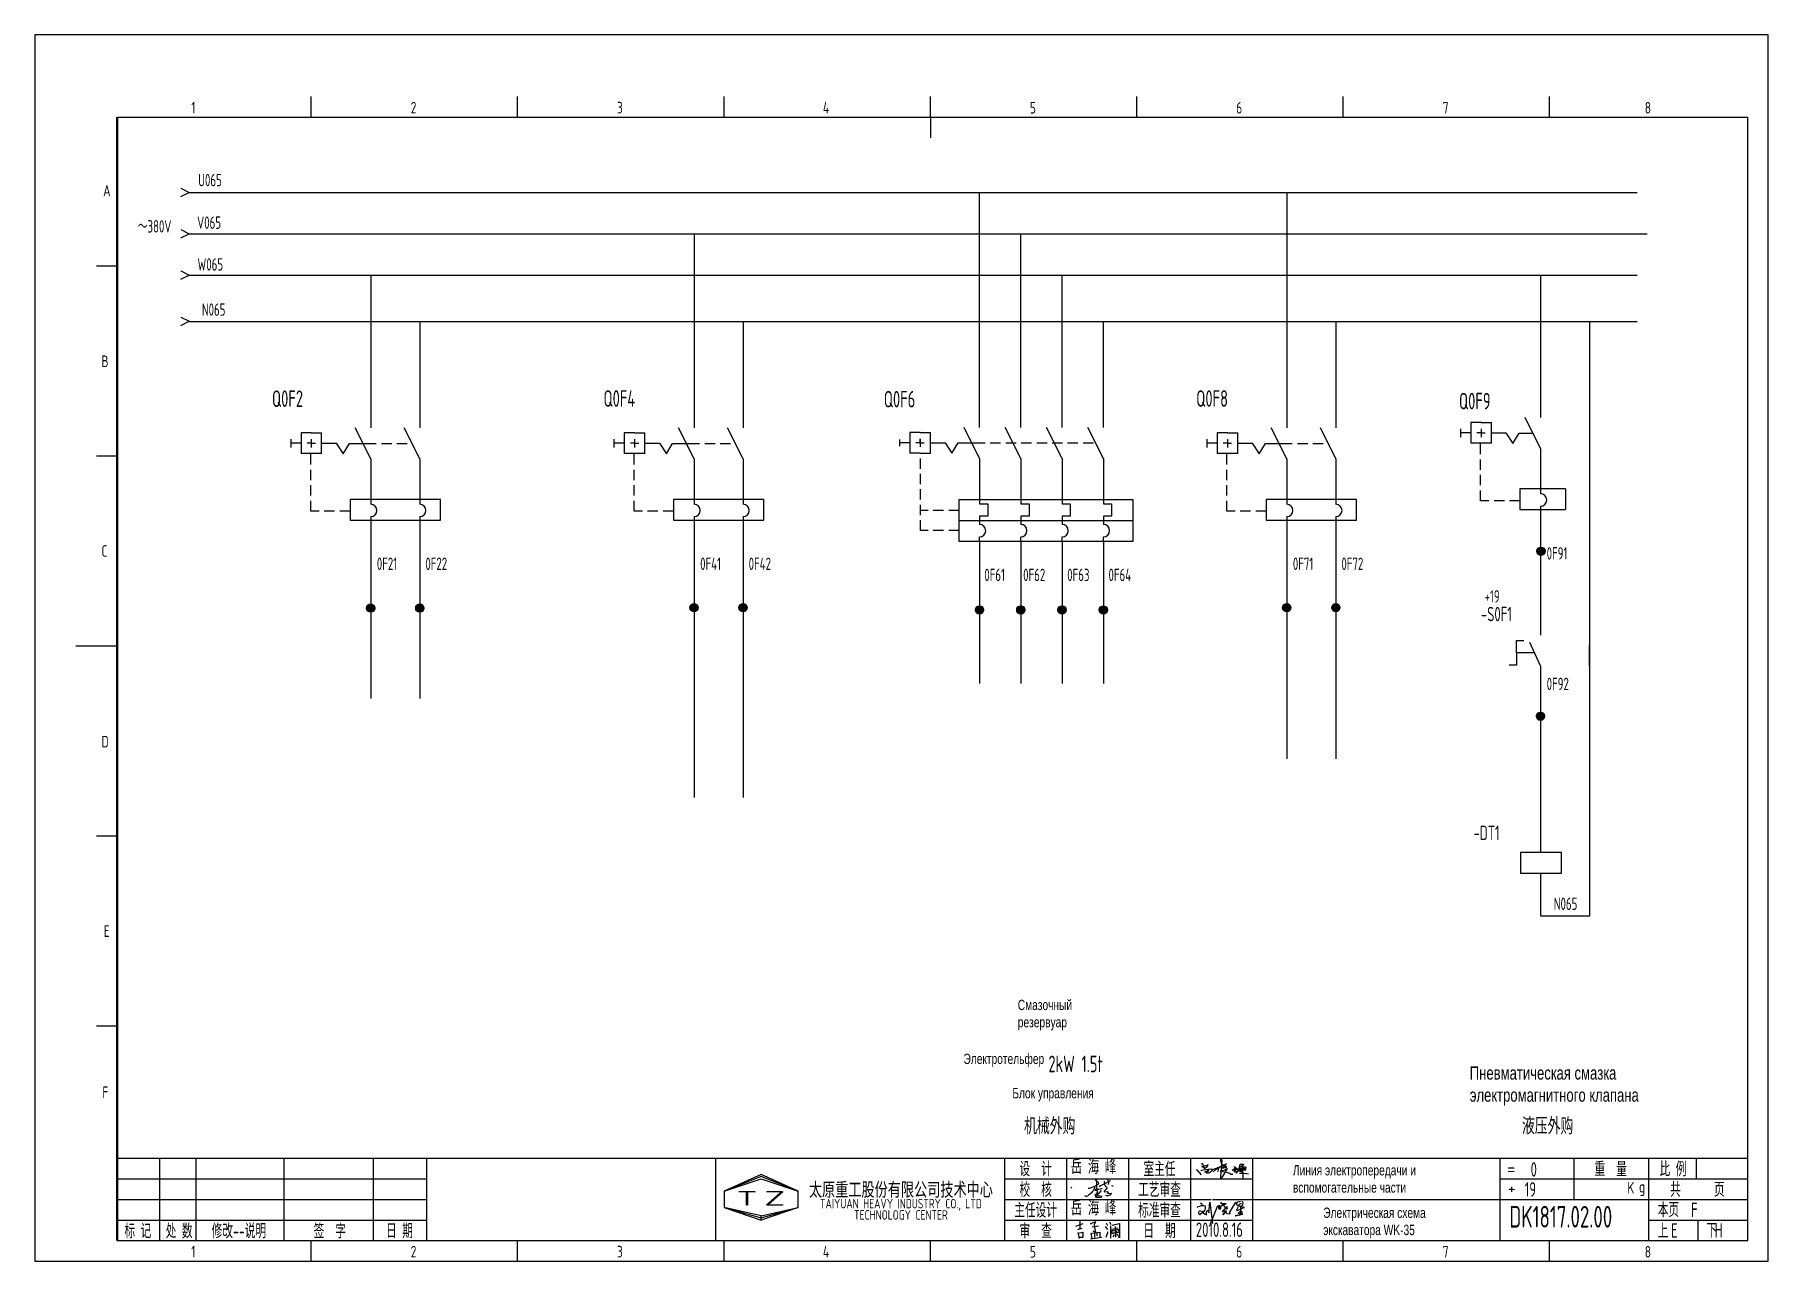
# Model space of a CAD drawing. Header units: millimetres. Extents: x 743 to 25007, y -5378 to 2245.
# Drawn here: x 5831.5 to 6251.5, y -1169 to -872 of the extents above; entities that cross this region are included whole.
import ezdxf
from ezdxf.enums import TextEntityAlignment as Align

# ---------------------------------------------------------------- set-up
doc = ezdxf.new("R2010")
doc.units = ezdxf.units.MM
doc.header["$LTSCALE"] = 10
doc.header["$MEASUREMENT"] = 0
doc.linetypes.add('DASHED2', pattern=[0.375, 0.25, -0.125])
doc.linetypes.add('HIDDEN', pattern=[0.375, 0.25, -0.125])
for name, color, linetype in [('11', 3, 'Continuous'), ('CONTINUOUS', 7, 'Continuous'), ('DASHED', 7, 'HIDDEN')]:
    doc.layers.add(name, color=color, linetype=linetype)
doc.styles.add('ROMAN', font='ROMANC.shx', dxfattribs={"width": 0.7, "height": 0.7})
doc.styles.get("Standard").update_dxf_attribs({"font": 'isocp', "width": 0.707, "bigfont": 'intecad.shx'})

msp = doc.modelspace()

# ---------------------------------------------------------------- texts
at = {"width": 0.707}
for s, height, p in [('U065', 3, (5871.12, -908.67)), ('～380V', 3, (5856.5, -919.87)), ('V065', 3, (5870.86, -918.97)), ('W065', 3, (5870.95, -929.08)), ('N065', 3, (5872, -940.03)), ('0F21', 3, (5914.39, -1001.57)), ('0F22', 3, (5926.15, -1001.57)), ('0F41', 3, (5992.72, -1001.57)), ('0F42', 3, (6004.47, -1001.57)), ('0F71', 3, (6136.31, -1001.57)), ('0F72', 3, (6148.07, -1001.57)), ('0F91', 3, (6197.8, -999.05)), ('+19', 3, (6182.76, -1009.47)), ('0F92', 3, (6197.8, -1030.66)), ('N065', 3, (6199.52, -1083.89)), ('2kW 1.5t ', 4, (6077.09, -1123.17)), ('    0', 3.5, (6188.25, -1148.47)), ('19', 3.5, (6192.49, -1153.3)), ('F', 3.5, (6232.77, -1158.27)), ('E', 3.5, (6227.94, -1163.24)), ('H', 3.5, (6238.5, -1163.24))]:
    msp.add_text(s, height=height, dxfattribs=at).set_placement(p)
at = {"color": 1, "width": 0.707}
for s, p in [('机械外购', (6071.19, -1138.22)), ('液压外购', (6191.82, -1138.22))]:
    msp.add_text(s, height=4, dxfattribs=at).set_placement(p)
at = {"attachment_point": 1}
for s, insert, char_height, width in [('{\\fArial|b0|i0|c204|p34;Смазочный резервуар}', (6069.67, -1105.63), 2.5, 17.0902), ('{\\fArial|b0|i0|c204|p34;Электротельфер}', (6056.52, -1118.69), 2.5, 12.7057), ('{\\fArial|b0|i0|c204|p34;\\H0.9167x;Пневматическая смазка электромагнитного клапана}', (6179.17, -1121.76), 3.5, 42.6068), ('{\\fArial|b0|i0|c204|p34;Блок управления}', (6068.35, -1127), 2.5, 21.086), ('岳 海 峰', (6082.52, -1144.33), 3.5, 12.9495), ('{\\fArial|b0|i0|c204|p34;Линия электропередачи и вспомогательные части\\~}', (6136.32, -1145.66), 2.5, 35.3915), ('岳 海 峰', (6082.52, -1154.33), 3.5, 12.9495), ('{\\fArial|b0|i0|c204|p34;\\C3;Электрическая схема экскаватора WK-35}', (6143.67, -1155.95), 2.5, 35.3915), ('2010.8.16', (6112.82, -1159.56), 3.5, 12.1142)]:
    msp.add_mtext(s, dxfattribs=dict(at, insert=insert, char_height=char_height, width=width))
at = {"layer": '11', "width": 0.707}
msp.add_text('DK1817.02.00', height=5.25, dxfattribs=at).set_placement((6188.77, -1160.79))
at = {"layer": 'CONTINUOUS', "linetype": 'Continuous', "style": 'ROMAN'}
for s, height, width, p in [('1', 2.8, 0.7, (5869.43, -891.02)), ('2', 2.8, 0.7, (5922.59, -891.02)), ('3', 2.8, 0.7, (5972.56, -891.02)), ('4', 2.8, 0.7, (6022.45, -891.02)), ('5', 2.8, 0.7, (6072.59, -891.06)), ('6', 2.8, 0.7, (6122.57, -891.06)), ('7', 2.8, 0.7, (6172.61, -891.06)), ('8', 2.8, 0.7, (6221.56, -891.06)), ('A', 2.8, 0.7, (5848.07, -911.11)), ('B', 2.8, 0.7, (5847.67, -952.43)), ('C', 2.8, 0.7, (5847.67, -998.37)), ('D', 2.8, 0.7, (5847.67, -1044.54)), ('E', 2.8, 0.7, (5848.23, -1090.43)), ('F', 2.8, 0.7, (5847.88, -1129.43)), ('K', 2.8, 0.7, (6217.34, -1152.57)), ('g', 2.8, 0.7, (6220.17, -1152.3)), ('T', 3.5, 1.8, (6001.5, -1155.46)), ('Z', 3.5, 1.8, (6008.2, -1155.46)), ('1', 2.8, 0.7, (5869.43, -1168.02)), ('2', 2.8, 0.7, (5922.59, -1168.02)), ('3', 2.8, 0.7, (5972.56, -1168.02)), ('4', 2.8, 0.7, (6022.45, -1168.02)), ('5', 2.8, 0.7, (6072.59, -1168.06)), ('6', 2.8, 0.7, (6122.57, -1168.06)), ('7', 2.8, 0.7, (6172.61, -1168.06)), ('8', 2.8, 0.7, (6221.56, -1168.06))]:
    msp.add_text(s, height=height, dxfattribs=dict(at, width=width)).set_placement(p)
at = {"layer": 'CONTINUOUS', "width": 0.707}
for s, height, p in [('Q0F2', 4, (5888.99, -962.1)), ('Q0F4', 4, (5969.3, -962.05)), (' Q0F6', 4, (6035.6, -962.21)), ('Q0F8', 4, (6112.9, -962.05)), ('Q0F9', 4, (6176.56, -962.68)), ('0F61', 3, (6061.56, -1004.26)), ('0F62', 3, (6070.97, -1004.26)), ('0F63', 3, (6081.65, -1004.26)), ('0F64', 3, (6091.65, -1004.26)), ('-S0F1', 3.5, (6181.87, -1013.99)), ('-DT1', 3.5, (6180.09, -1066.99))]:
    msp.add_text(s, height=height, dxfattribs=at).set_placement(p)
at = {"layer": 'CONTINUOUS', "width": 0.67}
for s, p in [('设  计', (6074, -1146.46)), ('室主任', (6104, -1146.46)), ('重  量', (6213.3, -1146.46)), ('比 例', (6228.4, -1146.46)), ('校  核', (6074, -1151.46)), ('工艺审查', (6104, -1151.46)), ('共      页', (6234.3, -1151.45)), ('主任设计', (6074, -1156.46)), ('标准审查', (6104, -1156.46)), ('本页', (6227.3, -1156.35)), ('标 记', (5856.5, -1161.46)), ('处 数', (5866.5, -1161.46)), ('修改--说明', (5880.97, -1161.46)), ('签  字', (5903, -1161.46)), ('日 期', (5919.87, -1161.46)), ('审  查', (6074, -1161.46)), ('日  期', (6104, -1161.46)), ('上', (6226, -1161.44)), ('下', (6237.82, -1161.44))]:
    msp.add_text(s, height=3.5, dxfattribs=at).set_placement(p, align=Align.MIDDLE)
at = {"layer": 'CONTINUOUS', "linetype": 'Continuous', "style": 'ROMAN'}
for s, p in [('=', (6188.23, -1147.91)), ('+', (6188.34, -1152.65))]:
    msp.add_text(s, height=2.8, dxfattribs=at).set_placement(p)
at = {"layer": 'CONTINUOUS', "insert": (6041.36, -1154.4), "char_height": 3.3, "width": 50, "attachment_point": 5, "line_spacing_factor": 0.7125}
msp.add_mtext('{\\f宋体|b0|i0|c134|p2;太原重工股份有限公司技术中心\\P\\Fromans.shx;\\H0.6969x;TAIYUAN HEAVY INDUSTRY CO., LTD\\PTECHNOLOGY CENTER}', dxfattribs=at)

# ---------------------------------------------------------------- blocks, each defined once
blk = doc.blocks.new('A$C5BE500A0')
for p, q in [((64.4, 48.9), (64.5, 51.6)), ((65.3, 44.3), (64.4, 48.9)), ((64.5, 51.6), (65.9, 52.2)), ((67.1, 48.5), (64.5, 17.9)), ((65.9, 52.2), (66.5, 51.5)), ((66.5, 51.5), (67.1, 48.5)), ((0, 24.1), (1.5, 23.9)), ((1.5, 23.9), (12.6, 10.8)), ((11.6, 21), (13.8, 22.8)), ((13.8, 22.8), (17.9, 23.5)), ((15.3, 41.2), (22.2, 26.1)), ((15.3, 40.1), (15.3, 41.2)), ((15.4, 37.7), (15.3, 40.1)), ((15.4, 32.4), (21, 34.6)), ((15.5, 31.8), (15.4, 32.4)), ((19.1, 30.1), (15.5, 31.8)), ((17.9, 23.5), (26, 24.9)), ((22.2, 26.1), (19.1, 30.1)), ((21, 34.6), (24.5, 35.1)), ((22.6, 18.1), (23.6, 19.3)), ((23.7, 17.3), (22.6, 18.1)), ((23.3, 27.9), (23.1, 27.8)), ((25.3, 29.5), (23.3, 27.9)), ((23.6, 19.3), (25.8, 19.9)), ((24.5, 35.1), (28.2, 35.6)), ((26.1, 16.2), (24.9, 15)), ((26.8, 30.7), (25.3, 29.5)), ((25.8, 19.9), (29.2, 20.8)), ((26, 24.9), (36.8, 26.1)), ((28.4, 20), (26.1, 16.2)), ((29.4, 34), (26.8, 30.7)), ((28.2, 35.6), (30.2, 36.8)), ((29.4, 15.2), (28.2, 15.7)), ((29.5, 22.1), (28.4, 20)), ((29.2, 20.8), (33, 21.4)), ((30.2, 38), (29.4, 34)), ((32.4, 15.1), (29.4, 15.2)), ((30.2, 22.7), (29.5, 22.1)), ((30.2, 36.8), (30.2, 38)), ((31.6, 22.6), (30.2, 22.7)), ((32.8, 22.1), (31.6, 22.6)), ((35, 16.2), (32.4, 15.1)), ((33, 21.4), (32.8, 22.1)), ((37.6, 17.7), (35, 16.2)), ((36.8, 26.1), (40.9, 26)), ((39.7, 20.3), (37.6, 17.7)), ((40.8, 21.6), (39.7, 20.3)), ((40.2, 22.8), (44.3, 25.4)), ((41.7, 24.4), (40.8, 21.6)), ((40.9, 26), (41.7, 24.4)), ((44.3, 25.4), (50.6, 27.7)), ((44.7, 18.7), (49.1, 22.6)), ((49.1, 22.6), (54.4, 27.2)), ((50.6, 27.7), (56.2, 29.3)), ((54.4, 27.2), (59.1, 30.4)), ((56.8, 20.6), (55.9, 19.6)), ((56.2, 29.3), (60.8, 29.6)), ((56.7, 31.7), (57.4, 29.6)), ((57.6, 25), (56.8, 20.6)), ((57.4, 29.6), (57.6, 25)), ((59.1, 30.4), (64.7, 33.7)), ((60.8, 29.6), (62.2, 29.2)), ((66.6, 21), (62.5, 20.6)), ((62.5, 20.6), (75.7, 18.4)), ((64.5, 17.9), (63.3, 8.5)), ((63.3, 8.5), (63.5, 0.1)), ((63.5, 0.1), (64.3, 0)), ((64.3, 0), (67.5, 2.5)), ((64.7, 33.7), (72, 37.3)), ((67.5, 39.5), (65.3, 44.3)), ((69.8, 21.4), (66.6, 21)), ((70.3, 36.3), (67.5, 39.5)), ((67.5, 2.5), (73.8, 13.7)), ((68.3, 28.6), (72.6, 29.4)), ((69.3, 29), (68.3, 28.6)), ((72, 30.5), (69.3, 29)), ((69.9, 34.1), (69.7, 33.3)), ((69.7, 33.3), (71.9, 33.6)), ((76.7, 24.1), (69.8, 21.4)), ((74.6, 36.5), (69.9, 34.1)), ((73.8, 32.8), (70.3, 36.3)), ((71.9, 33.6), (75.3, 34.2)), ((72, 37.3), (77.8, 39)), ((74.8, 31.8), (72, 30.5)), ((72.6, 29.4), (78.2, 30.4)), ((77.7, 30.8), (73.8, 32.8)), ((73.8, 13.7), (77.7, 20)), ((79.7, 39.2), (74.6, 36.5)), ((76.7, 32.6), (74.8, 31.8)), ((75.3, 34.2), (77, 34.5)), ((75.7, 18.4), (81.9, 16.6)), ((77.7, 33.5), (76.7, 32.6)), ((79.9, 25.4), (76.7, 24.1)), ((77, 34.5), (78, 34.1)), ((78, 34.1), (77.7, 33.5)), ((80.1, 30.5), (77.7, 30.8)), ((77.7, 20), (81.2, 25.6)), ((77.8, 39), (79.7, 39.2)), ((78.2, 30.4), (80.1, 30.5)), ((82.1, 26.9), (79.9, 25.4)), ((81.2, 25.6), (82.1, 26.9)), ((81.9, 16.6), (87.3, 14.8)), ((87.3, 14.8), (91.3, 12.9)), ((91.3, 12.9), (94.8, 12.6)), ((94.5, 25.2), (94.9, 23.9)), ((94.8, 12.6), (95.8, 12.8)), ((94.9, 23.9), (95.3, 23)), ((95.3, 23), (95.8, 22.8)), ((95.8, 22.8), (97, 23.3)), ((97, 23.3), (97.8, 25.3)), ((98.5, 23.8), (97.4, 25.9)), ((97.8, 25.3), (100.8, 27)), ((101.1, 23.3), (98.5, 23.8)), ((99, 31.4), (100.1, 32)), ((100.7, 21.1), (99.2, 17.4)), ((99.2, 17.4), (101.9, 20.9)), ((100.1, 32), (101.1, 31.6)), ((102.1, 27.7), (100.7, 21.1)), ((100.8, 27), (103.5, 26.5)), ((101.1, 31.6), (102.1, 30.6)), ((103.3, 23.7), (101.1, 23.3)), ((101.9, 20.9), (103.1, 21.8)), ((102.1, 30.6), (102.1, 27.7)), ((103.1, 21.8), (103.7, 20.1)), ((104.7, 23.9), (103.3, 23.7)), ((103.5, 26.5), (104.5, 25.2)), ((103.7, 20.1), (103.9, 18.5)), ((103.9, 18.5), (105, 16.1)), ((104.2, 28.7), (108.3, 26.3)), ((104.5, 25.2), (104.7, 23.9)), ((105, 16.1), (106.4, 15.7)), ((106.4, 15.7), (107.7, 17.3)), ((107.7, 17.3), (110.9, 22.6)), ((108.3, 26.3), (115.7, 20.2)), ((110.9, 22.6), (113.3, 30.9)), ((111.7, 21.6), (125.7, 23.5)), ((115.4, 22.1), (111.7, 21.6)), ((112.9, 30.9), (112.3, 30.9)), ((117.4, 32.7), (112.9, 30.9)), ((112.9, 26.9), (127.4, 26.5)), ((124.7, 26.6), (112.9, 26.9)), ((113.3, 30.9), (114.4, 35)), ((113.4, 15.2), (124.8, 14.7)), ((114.4, 35), (115.4, 38.4)), ((115.4, 38.4), (118.1, 38.8)), ((122.5, 23.3), (115.4, 22.1)), ((115.7, 20.2), (118.5, 18.9)), ((116.7, 30.8), (120.9, 31.8)), ((122.1, 34.8), (117.4, 32.7)), ((118.1, 38.8), (123.3, 38.3)), ((118.5, 18.9), (120.8, 19.6)), ((120.8, 19.6), (121.1, 20.7)), ((120.9, 31.8), (124.1, 32)), ((121.7, 31.5), (122.2, 1.9)), ((123, 28.1), (121.7, 31.5)), ((124.7, 36.8), (122.1, 34.8)), ((126.4, 24.6), (122.5, 23.3)), ((128.2, 25.5), (123, 28.1)), ((123.3, 38.3), (124.7, 36.8)), ((124.1, 32), (129.1, 31.3)), ((128.1, 26.7), (124.7, 26.6)), ((124.8, 14.7), (132, 14.1)), ((125.7, 23.5), (130.1, 23.8)), ((127.4, 26.5), (126.4, 24.6)), ((130.2, 28.3), (128.1, 26.7)), ((130.5, 24.3), (128.2, 25.5)), ((129.1, 31.3), (130.7, 30.3)), ((130.1, 23.8), (130.5, 24.3)), ((130.7, 30.3), (130.2, 28.3)), ((132, 14.1), (137.3, 13.6))]:
    blk.add_line(p, q)
blk = doc.blocks.new('1')
at = {"layer": 'CONTINUOUS'}
for p in [(1908.14, 1601.97), (1908.14, 1599.97)]:
    blk.add_line(p, (1906.14, 1600.97), dxfattribs=at)
blk = doc.blocks.new('lf')
for points in [[(409.4, 317.6), (411.9, 317.6), (420.7, 320.5), (429.4, 326.1), (429, 328.4), (426.7, 330.1), (424.2, 331.3), (423.4, 332.6), (424.4, 333.4), (425, 330.7), (425, 327.4), (425, 324.7), (424.8, 321.8), (424.8, 320.3), (424.8, 318.7), (425, 314.7), (425, 313), (424.8, 313)], [(432.1, 320.3), (430.6, 321.6), (450.9, 331.7), (450.9, 332.2)], [(439.5, 330.9), (440, 324.5), (442, 320.7)], [(446.2, 333.8), (448.1, 330.5), (448.1, 326.7), (446.6, 323.8)], [(421.5, 320.1), (421.3, 317.6), (420, 315.1), (418.6, 312.6), (416.7, 310.5), (414.9, 308.5), (411.9, 305.6), (410.1, 304.1), (408, 302.6), (406.1, 302), (403.6, 302.6), (403.6, 303.5), (403.9, 303.5)], [(421.3, 316.2), (424.8, 315.9), (427.1, 316), (429.8, 316), (434.8, 316.8), (436, 316.8)], [(421.9, 314.1), (423.8, 314.1), (425.4, 313.7), (426, 313), (426.9, 312), (427.1, 312), (426.5, 310.5), (426.1, 309.5), (424.2, 306.6), (423.1, 305.4), (422.1, 304.5), (423.2, 303.3), (427.3, 303.1), (429.8, 303.1), (432.3, 302.9), (435.4, 302.7), (433.1, 299.9), (424.6, 299.5), (424, 300.4), (425.6, 303.3), (434.3, 313.5)], [(441.8, 320.7), (443.7, 320.1), (444.9, 317.6), (443.1, 315.5), (439.7, 311.8), (439.8, 310.6), (445.4, 311.2), (447, 310.3), (445.6, 307.4), (453.6, 308), (450.3, 304.7), (447, 303.3), (443.7, 303.1), (442.9, 303.7)], [(453.4, 322.4), (454.9, 322.2), (455.7, 321.8), (456.1, 321.6), (456.3, 321.4)]]:
    blk.add_lwpolyline(points)

# ---------------------------------------------------------------- hatches: boundary and pattern name
at = {"linetype": 'HIDDEN'}
h = msp.add_hatch(color=0, dxfattribs=at)
edge = h.paths.add_edge_path()
edge.add_arc((6196.43, -997.03), 1, 0, 360)
h = msp.add_hatch(color=0, dxfattribs=at)
edge = h.paths.add_edge_path()
edge.add_arc((5912.91, -1010.8), 1, 0, 360)
h = msp.add_hatch(color=0, dxfattribs=at)
edge = h.paths.add_edge_path()
edge.add_arc((5924.8, -1010.8), 1, 0, 360)
h = msp.add_hatch(color=0, dxfattribs=at)
edge = h.paths.add_edge_path()
edge.add_arc((5991.23, -1010.7), 1, 0, 360)
h = msp.add_hatch(color=0, dxfattribs=at)
edge = h.paths.add_edge_path()
edge.add_arc((6003.12, -1010.7), 1, 0, 360)
h = msp.add_hatch(color=0, dxfattribs=at)
edge = h.paths.add_edge_path()
edge.add_arc((6060.4, -1011.23), 1, 0, 360)
h = msp.add_hatch(color=0, dxfattribs=at)
edge = h.paths.add_edge_path()
edge.add_arc((6070.4, -1011.23), 1, 0, 360)
h = msp.add_hatch(color=0, dxfattribs=at)
edge = h.paths.add_edge_path()
edge.add_arc((6080.4, -1011.23), 1, 0, 360)
h = msp.add_hatch(color=0, dxfattribs=at)
edge = h.paths.add_edge_path()
edge.add_arc((6090.4, -1011.23), 1, 0, 360)
h = msp.add_hatch(color=0, dxfattribs=at)
edge = h.paths.add_edge_path()
edge.add_arc((6134.83, -1010.7), 1, 0, 360)
h = msp.add_hatch(color=0, dxfattribs=at)
edge = h.paths.add_edge_path()
edge.add_arc((6146.72, -1010.7), 1, 0, 360)
h = msp.add_hatch(color=0, dxfattribs=at)
edge = h.paths.add_edge_path()
edge.add_arc((6196.31, -1036.98), 1, 0, 360)

# ---------------------------------------------------------------- linework, layer by layer
at = {"linetype": 'DASHED2'}
msp.add_line((6041.04, -969.97), (6041.04, -971.58), dxfattribs=at)
for p, q in [((5912.91, -1010.11), (5912.91, -1010.84)), ((5924.8, -1010.8), (5924.8, -1032.71)), ((5991.23, -1010.11), (5991.23, -1010.84)), ((6003.12, -1010.8), (6003.12, -1056.62)), ((6134.83, -1010.11), (6134.83, -1010.84)), ((6146.72, -1010.8), (6146.72, -1047.26)), ((6190.49, -1021.62), (6190.49, -1018.61)), ((6190.49, -1018.61), (6192.24, -1018.61)), ((6208.2, -1017.36), (6208.2, -1085.39)), ((6190.49, -1024.63), (6188.74, -1024.63)), ((6194.88, -1021.62), (6190.49, -1021.62)), ((6190.49, -1021.62), (6190.49, -1024.63)), ((6190.49, -1021.62), (6190.49, -1024.63)), ((6196.33, -1024.81), (6196.31, -1036.98)), ((6196.3, -1036.98), (6196.3, -1069.99)), ((6196.4, -1085.28), (6196.4, -1074.97)), ((6196.32, -1085.34), (6208.26, -1085.34)), ((6126.5, -1153.96), (6186.5, -1153.96)), ((6083.73, -1160.45), (6085.55, -1159.8)), ((6084.25, -1161.23), (6085.29, -1160.97)), ((6084.25, -1162), (6084.51, -1163.43)), ((6084.38, -1162.13), (6085.42, -1161.87)), ((6085.42, -1163.17), (6084.38, -1163.17)), ((6084.51, -1160.97), (6084.51, -1160.97)), ((6084.74, -1159.27), (6084.74, -1161.08)), ((6085.42, -1161.87), (6085.42, -1163.17)), ((6087.29, -1159.85), (6088.46, -1159.33)), ((6087.29, -1159.85), (6087.29, -1159.85)), ((6087.3, -1163.48), (6090.06, -1163.11)), ((6087.36, -1162.13), (6087.62, -1163.43)), ((6087.49, -1162.13), (6089.56, -1161.87)), ((6087.68, -1160.62), (6089.23, -1160.37)), ((6088.46, -1161.92), (6087.94, -1161.66)), ((6088.46, -1159.33), (6088.2, -1160.11)), ((6088.2, -1160.11), (6088.2, -1160.37)), ((6088.2, -1160.37), (6088.46, -1161.92)), ((6088.27, -1162.13), (6088.27, -1163.17)), ((6088.79, -1162), (6088.79, -1162.78)), ((6089.56, -1161.87), (6089.56, -1163.3)), ((6090.87, -1160.56), (6091.42, -1161.29)), ((6091.05, -1159.62), (6091.42, -1160.26)), ((6091.05, -1163.11), (6091.57, -1161.77)), ((6091.87, -1159.41), (6092.24, -1160.05)), ((6092.12, -1160.35), (6092.12, -1163.35)), ((6092.42, -1161.5), (6092.45, -1162.2)), ((6094.12, -1161.29), (6092.45, -1161.62)), ((6092.45, -1162.2), (6094.24, -1161.9)), ((6092.48, -1161.14), (6093.91, -1160.83)), ((6092.57, -1160.2), (6094.27, -1159.83)), ((6093.01, -1162.54), (6092.67, -1163.05)), ((6092.88, -1161.8), (6093.06, -1161.96)), ((6093.27, -1160.5), (6093.36, -1163.11)), ((6093.69, -1161.62), (6093.51, -1161.96)), ((6093.69, -1162.37), (6094.03, -1162.71)), ((6094.3, -1163.29), (6094.03, -1162.99)), ((6094.24, -1161.9), (6094.12, -1161.29)), ((6094.27, -1159.83), (6094.3, -1159.83)), ((6094.3, -1159.83), (6094.3, -1163.29))]:
    msp.add_line(p, q)
at = {"color": 0, "linetype": 'ByBlock'}
msp.add_line((6196.33, -1024.81), (6193.74, -1019.12), dxfattribs=at)
at = {"layer": 'CONTINUOUS', "color": 3}
for p, q in [((6251.5, -871.96), (5831.5, -871.96)), ((5831.5, -871.96), (5831.5, -1168.96)), ((6251.5, -1168.96), (6251.5, -871.96)), ((5831.5, -1168.96), (6251.5, -1168.96))]:
    msp.add_line(p, q, dxfattribs=at)
at = {"layer": 'CONTINUOUS', "linetype": 'Continuous'}
for p, q in [((5898.5, -891.96), (5898.5, -886.96)), ((5948.5, -891.96), (5948.5, -886.96)), ((5998.5, -891.96), (5998.5, -886.96)), ((6098.5, -891.96), (6098.5, -886.96)), ((6148.5, -891.96), (6148.5, -886.96)), ((6198.5, -891.96), (6198.5, -886.96)), ((5846.5, -927.96), (5851.5, -927.96)), ((5846.5, -973.96), (5851.5, -973.96)), ((5841.5, -1019.96), (5851.5, -1019.96)), ((5846.5, -1065.96), (5851.5, -1065.96)), ((5846.5, -1111.96), (5851.5, -1111.96)), ((5851.5, -1143.96), (6246.5, -1143.96)), ((5861.78, -1163.96), (5861.78, -1143.96)), ((5870.6, -1163.96), (5870.6, -1143.96)), ((5891.84, -1143.96), (5891.84, -1163.96)), ((5913.5, -1143.96), (5913.5, -1163.96)), ((5926.5, -1163.96), (5926.5, -1143.96)), ((5996.5, -1163.96), (5996.5, -1143.96)), ((6066.5, -1163.96), (6066.5, -1143.96)), ((6081.5, -1143.96), (6081.5, -1163.96)), ((6096.5, -1143.96), (6096.5, -1163.96)), ((6111.5, -1143.96), (6111.5, -1163.96)), ((6126.5, -1143.96), (6126.5, -1163.96)), ((6186.5, -1163.96), (6186.5, -1143.96)), ((6204.39, -1143.96), (6204.39, -1153.96)), ((6222.5, -1143.96), (6222.5, -1163.96)), ((5851.5, -1148.96), (5926.5, -1148.96)), ((6007.5, -1147.96), (5998.5, -1151.96)), ((6007.5, -1148.46), (5998.5, -1151.96)), ((5998.5, -1151.96), (6007.5, -1148.96)), ((6016.5, -1151.96), (6007.5, -1147.96)), ((6016.5, -1151.96), (6007.5, -1148.46)), ((6007.5, -1148.96), (6016.5, -1151.96)), ((6066.5, -1148.96), (6116.5, -1148.96)), ((6116.5, -1148.96), (6126.5, -1148.96)), ((6116.5, -1148.96), (6126.5, -1148.96)), ((6186.5, -1148.96), (6246.5, -1148.96)), ((5851.5, -1153.96), (5926.5, -1153.96)), ((5998.5, -1151.96), (5998.5, -1155.96)), ((6016.5, -1155.96), (6016.5, -1151.96)), ((6066.5, -1153.96), (6116.5, -1153.96)), ((6116.82, -1153.96), (6126.5, -1153.96)), ((6186.5, -1153.96), (6246.5, -1153.96)), ((5851.5, -1158.96), (5926.5, -1158.96)), ((5998.5, -1155.96), (6007.5, -1158.96)), ((6007.5, -1157.96), (5998.5, -1155.96)), ((5998.5, -1155.96), (6007.5, -1158.46)), ((6007.5, -1158.46), (6016.5, -1155.96)), ((6016.5, -1155.96), (6007.5, -1158.96)), ((6007.5, -1157.96), (6016.5, -1155.96)), ((6007.5, -1158.96), (6007.5, -1157.96)), ((6007.5, -1158.96), (6007.5, -1157.96)), ((6066.5, -1158.96), (6116.5, -1158.96)), ((6116.5, -1158.96), (6126.5, -1158.96)), ((6222.5, -1158.96), (6246.5, -1158.96)), ((5898.5, -1168.96), (5898.5, -1163.96)), ((5948.5, -1168.96), (5948.5, -1163.96)), ((5998.5, -1168.96), (5998.5, -1163.96)), ((6098.5, -1168.96), (6098.5, -1163.96)), ((6148.5, -1168.96), (6148.5, -1163.96)), ((6198.5, -1168.96), (6198.5, -1163.96))]:
    msp.add_line(p, q, dxfattribs=at)
at = {"layer": 'CONTINUOUS'}
for p, q in [((6048.5, -891.96), (6048.5, -886.96)), ((5851.5, -891.96), (6246.5, -891.96)), ((6048.5, -891.96), (6048.5, -896.96)), ((6246.5, -1163.96), (6246.5, -891.96)), ((5868.93, -910.15), (6219.72, -910.15)), ((6060.4, -967.06), (6060.4, -910.15)), ((6134.83, -910.15), (6134.83, -967.18)), ((5868.93, -920.15), (6222.13, -920.15)), ((5991.23, -920.15), (5991.23, -967.18)), ((6070.4, -967.06), (6070.4, -920.15)), ((5868.93, -930.15), (6219.72, -930.15)), ((5912.91, -930.15), (5912.91, -967.18)), ((6080.4, -967.06), (6080.4, -930.15)), ((6196.31, -930.15), (6196.31, -964.66)), ((5868.93, -941.37), (6219.72, -941.37)), ((5924.8, -941.37), (5924.8, -967.18)), ((6003.12, -941.37), (6003.12, -967.18)), ((6090.4, -967.06), (6090.4, -941.37)), ((6146.72, -941.37), (6146.72, -967.18)), ((6208.2, -941.37), (6208.2, -1017.36)), ((6181.92, -965.88), (6179.42, -965.88)), ((6179.42, -965.88), (6179.42, -970.88)), ((6181.92, -965.88), (6184.42, -965.88)), ((6184.42, -970.88), (6184.42, -965.88)), ((6196.31, -972.16), (6192.56, -964.66)), ((5893.52, -969.9), (5893.52, -971.9)), ((5896.02, -968.4), (5896.02, -973.4)), ((5898.52, -968.4), (5896.02, -968.4)), ((5898.52, -968.4), (5901.02, -968.4)), ((5898.52, -969.9), (5898.52, -971.9)), ((5901.02, -973.4), (5901.02, -968.4)), ((5912.91, -974.68), (5909.16, -967.18)), ((5924.8, -974.68), (5921.05, -967.18)), ((5971.84, -969.9), (5971.84, -971.9)), ((5976.84, -968.4), (5974.34, -968.4)), ((5974.34, -968.4), (5974.34, -973.4)), ((5976.84, -968.4), (5979.34, -968.4)), ((5976.84, -969.9), (5976.84, -971.9)), ((5979.34, -973.4), (5979.34, -968.4)), ((5991.23, -974.68), (5987.48, -967.18)), ((6003.12, -974.68), (5999.37, -967.18)), ((6046.01, -968.28), (6043.51, -968.28)), ((6043.51, -968.28), (6043.51, -973.28)), ((6046.01, -968.28), (6048.51, -968.28)), ((6046.01, -970.78), (6046.01, -969.78)), ((6046.01, -969.78), (6046.01, -971.78)), ((6046.01, -969.78), (6046.01, -971.78)), ((6048.51, -973.28), (6048.51, -968.28)), ((6060.4, -974.56), (6056.65, -967.06)), ((6070.4, -974.56), (6066.65, -967.06)), ((6080.4, -974.56), (6076.65, -967.06)), ((6090.4, -974.56), (6086.65, -967.06)), ((6115.44, -969.9), (6115.44, -971.9)), ((6120.44, -968.4), (6117.94, -968.4)), ((6117.94, -968.4), (6117.94, -973.4)), ((6120.44, -968.4), (6122.94, -968.4)), ((6120.44, -969.9), (6120.44, -971.9)), ((6122.94, -973.4), (6122.94, -968.4)), ((6134.83, -974.68), (6131.08, -967.18)), ((6146.72, -974.68), (6142.97, -967.18)), ((6176.92, -967.38), (6176.92, -969.38)), ((6179.42, -968.38), (6176.92, -968.38)), ((6181.92, -968.38), (6180.92, -968.38)), ((6181.92, -967.38), (6181.92, -969.38)), ((6181.92, -968.38), (6182.92, -968.38)), ((6184.42, -968.38), (6187.94, -968.38)), ((6187.94, -968.38), (6189.62, -970.92)), ((6189.62, -970.92), (6191.13, -968.41)), ((6191.13, -968.41), (6194.43, -968.41)), ((5896.02, -970.9), (5893.52, -970.9)), ((5901.04, -973.4), (5896.02, -973.4)), ((5898.52, -970.9), (5897.52, -970.9)), ((5898.52, -970.9), (5899.52, -970.9)), ((5901.02, -970.9), (5904.54, -970.9)), ((5904.54, -970.9), (5906.22, -973.44)), ((5906.22, -973.44), (5907.73, -970.93)), ((5907.73, -970.93), (5911.76, -970.93)), ((5974.34, -970.9), (5971.84, -970.9)), ((5979.36, -973.4), (5974.34, -973.4)), ((5976.84, -970.9), (5975.84, -970.9)), ((5976.84, -970.9), (5977.84, -970.9)), ((5979.34, -970.9), (5982.86, -970.9)), ((5982.86, -970.9), (5984.54, -973.44)), ((5984.54, -973.44), (5986.05, -970.93)), ((5986.05, -970.93), (5990.08, -970.93)), ((6043.51, -970.78), (6041.01, -970.78)), ((6046.01, -973.28), (6043.51, -973.28)), ((6046.01, -970.78), (6045.01, -970.78)), ((6046.01, -970.78), (6047.01, -970.78)), ((6046.01, -973.28), (6048.51, -973.28)), ((6048.51, -970.78), (6052.04, -970.78)), ((6052.04, -970.78), (6053.72, -973.32)), ((6053.72, -973.32), (6055.23, -970.81)), ((6055.23, -970.81), (6059.25, -970.81)), ((6117.94, -970.9), (6115.44, -970.9)), ((6122.96, -973.4), (6117.94, -973.4)), ((6120.44, -970.9), (6119.44, -970.9)), ((6120.44, -970.9), (6121.44, -970.9)), ((6122.94, -970.9), (6126.46, -970.9)), ((6126.46, -970.9), (6128.14, -973.44)), ((6128.14, -973.44), (6129.65, -970.93)), ((6129.65, -970.93), (6133.68, -970.93)), ((6184.44, -970.88), (6179.42, -970.88)), ((6196.31, -972.16), (6196.31, -982.16)), ((5912.91, -974.68), (5912.91, -984.68)), ((5924.8, -974.68), (5924.8, -984.68)), ((5991.23, -974.68), (5991.23, -984.68)), ((6003.12, -974.68), (6003.12, -984.68)), ((6060.4, -974.56), (6060.4, -984.56)), ((6070.4, -974.56), (6070.4, -984.56)), ((6080.4, -974.56), (6080.4, -984.56)), ((6090.4, -974.56), (6090.4, -984.56)), ((6134.83, -974.68), (6134.83, -984.68)), ((6146.72, -974.68), (6146.72, -984.68)), ((6202.4, -981.96), (6191.31, -981.96)), ((6191.31, -981.96), (6191.31, -986.96)), ((6196.31, -981.13), (6196.31, -983.13)), ((6202.4, -981.96), (6202.4, -986.96)), ((5929.8, -984.48), (5907.91, -984.48)), ((5907.91, -984.48), (5907.91, -989.48)), ((5912.91, -983.65), (5912.91, -985.65)), ((5924.8, -983.65), (5924.8, -985.65)), ((5929.8, -989.48), (5929.8, -984.48)), ((6008.12, -984.48), (5986.23, -984.48)), ((5986.23, -984.48), (5986.23, -989.48)), ((5991.23, -983.65), (5991.23, -985.65)), ((6003.12, -983.65), (6003.12, -985.65)), ((6008.12, -989.48), (6008.12, -984.48)), ((6055.4, -984.56), (6055.4, -994.56)), ((6097.59, -984.56), (6055.4, -984.56)), ((6060.4, -984.56), (6060.4, -985.56)), ((6060.4, -985.56), (6062.4, -985.56)), ((6062.4, -985.56), (6062.4, -988.56)), ((6070.4, -984.56), (6070.4, -985.56)), ((6070.4, -985.56), (6072.4, -985.56)), ((6072.4, -985.56), (6072.4, -988.56)), ((6080.4, -984.56), (6080.4, -985.56)), ((6080.4, -985.56), (6082.4, -985.56)), ((6082.4, -985.56), (6082.4, -988.56)), ((6090.4, -984.56), (6090.4, -985.56)), ((6090.4, -985.56), (6092.4, -985.56)), ((6092.4, -985.56), (6092.4, -988.56)), ((6097.59, -994.56), (6097.59, -984.56)), ((6151.72, -984.48), (6129.83, -984.48)), ((6129.83, -984.48), (6129.83, -989.48)), ((6134.83, -983.65), (6134.83, -985.65)), ((6146.72, -983.65), (6146.72, -985.65)), ((6151.72, -989.48), (6151.72, -984.48)), ((6191.31, -986.96), (6202.4, -986.96)), ((6196.31, -986.13), (6196.31, -1017.36)), ((5907.91, -989.48), (5929.8, -989.48)), ((5912.91, -988.65), (5912.91, -1010.11)), ((5924.8, -988.65), (5924.8, -1010.11)), ((5986.23, -989.48), (6008.12, -989.48)), ((5991.23, -988.65), (5991.23, -1010.11)), ((6003.12, -988.65), (6003.12, -1010.11)), ((6055.4, -989.56), (6097.59, -989.56)), ((6060.4, -988.56), (6060.4, -990.56)), ((6062.4, -988.56), (6060.4, -988.56)), ((6070.4, -988.56), (6070.4, -990.56)), ((6072.4, -988.56), (6070.4, -988.56)), ((6082.4, -988.56), (6080.4, -988.56)), ((6080.4, -988.56), (6080.4, -990.56)), ((6092.4, -988.56), (6090.4, -988.56)), ((6090.4, -988.56), (6090.4, -990.56)), ((6129.83, -989.48), (6151.72, -989.48)), ((6134.83, -988.65), (6134.83, -1010.11)), ((6146.72, -988.65), (6146.72, -1010.11)), ((6055.4, -994.56), (6097.59, -994.56)), ((6060.4, -994.56), (6060.4, -993.56)), ((6060.4, -994.56), (6060.4, -1029.06)), ((6070.4, -994.56), (6070.4, -993.56)), ((6070.4, -994.56), (6070.4, -1029.06)), ((6080.4, -994.56), (6080.4, -993.56)), ((6080.4, -994.56), (6080.4, -1029.06)), ((6090.4, -994.56), (6090.4, -993.56)), ((6090.4, -994.56), (6090.4, -1029.06)), ((5912.91, -1010.8), (5912.91, -1032.71)), ((5912.91, -1010.84), (5912.91, -1010.84)), ((5924.8, -1010.11), (5924.8, -1016.53)), ((5924.8, -1010.84), (5924.8, -1010.84)), ((5991.23, -1010.75), (5991.23, -1010.75)), ((5991.23, -1010.8), (5991.23, -1056.62)), ((6003.12, -1010.11), (6003.12, -1016.53)), ((6003.12, -1010.75), (6003.12, -1010.75)), ((6060.4, -1011.27), (6060.4, -1011.27)), ((6070.4, -1011.27), (6070.4, -1011.27)), ((6080.4, -1011.27), (6080.4, -1011.27)), ((6090.4, -1011.27), (6090.4, -1011.27)), ((6134.83, -1010.75), (6134.83, -1010.75)), ((6134.83, -1010.8), (6134.83, -1047.26)), ((6146.72, -1010.11), (6146.72, -1016.53)), ((6146.72, -1010.75), (6146.72, -1010.75)), ((6208.2, -1024.86), (6208.2, -1019.86)), ((6196.31, -1037.02), (6196.31, -1037.02)), ((6208.2, -1037.02), (6208.2, -1037.02)), ((6201.42, -1069.99), (6191.42, -1069.99)), ((6191.42, -1069.99), (6191.42, -1074.99)), ((6201.42, -1074.99), (6201.42, -1069.99)), ((6191.42, -1074.99), (6196.42, -1074.99)), ((6196.42, -1074.99), (6201.42, -1074.99)), ((6234, -1143.96), (6234, -1148.96)), ((6082.51, -1151.19), (6082.76, -1150.98)), ((6082.51, -1151.19), (6082.76, -1150.98)), ((6082.51, -1151.19), (6082.76, -1150.98)), ((6082.51, -1151.19), (6082.76, -1150.98)), ((6113.82, -1154.77), (6114.18, -1154.97)), ((6113.82, -1154.77), (6114.18, -1154.97)), ((6113.82, -1154.77), (6114.18, -1154.97)), ((6113.82, -1154.77), (6114.18, -1154.97)), ((6114.18, -1154.97), (6114.23, -1155.12)), ((6114.18, -1154.97), (6114.23, -1155.12)), ((6114.18, -1154.97), (6114.23, -1155.12)), ((6114.18, -1154.97), (6114.23, -1155.12)), ((6115.97, -1157.26), (6116.22, -1154.61)), ((6115.97, -1157.26), (6116.22, -1154.61)), ((6115.97, -1157.26), (6116.22, -1154.61)), ((6115.97, -1157.26), (6116.22, -1154.61)), ((6116.22, -1154.61), (6116.83, -1159.81)), ((6116.22, -1154.61), (6116.83, -1159.81)), ((6116.22, -1154.61), (6116.83, -1159.81)), ((6116.22, -1154.61), (6116.83, -1159.81)), ((6118.87, -1154.76), (6120.01, -1156.04)), ((6119.05, -1154.98), (6118.87, -1154.76)), ((6118.87, -1154.76), (6120.01, -1156.04)), ((6119.05, -1154.98), (6118.87, -1154.76)), ((6118.87, -1154.76), (6120.01, -1156.04)), ((6119.05, -1154.98), (6118.87, -1154.76)), ((6118.87, -1154.76), (6120.01, -1156.04)), ((6119.05, -1154.98), (6118.87, -1154.76)), ((6120.16, -1155.05), (6119.05, -1154.98)), ((6120.16, -1155.05), (6119.05, -1154.98)), ((6120.16, -1155.05), (6119.05, -1154.98)), ((6120.16, -1155.05), (6119.05, -1154.98)), ((6121.03, -1157.05), (6122.53, -1154.67)), ((6121.03, -1157.05), (6122.53, -1154.67)), ((6121.03, -1157.05), (6122.53, -1154.67)), ((6121.03, -1157.05), (6122.53, -1154.67)), ((6122.52, -1154.74), (6122.65, -1155.17)), ((6122.52, -1154.74), (6122.65, -1155.17)), ((6122.52, -1154.74), (6122.65, -1155.17)), ((6122.52, -1154.74), (6122.65, -1155.17)), ((6122.62, -1155.01), (6122.98, -1154.58)), ((6122.62, -1155.01), (6122.98, -1154.58)), ((6122.62, -1155.01), (6122.98, -1154.58)), ((6122.62, -1155.01), (6122.98, -1154.58)), ((6122.98, -1154.58), (6123.27, -1154.48)), ((6122.98, -1154.58), (6123.27, -1154.48)), ((6122.98, -1154.58), (6123.27, -1154.48)), ((6122.98, -1154.58), (6123.27, -1154.48)), ((6123.27, -1154.48), (6123.66, -1154.39)), ((6123.27, -1154.48), (6123.66, -1154.39)), ((6123.27, -1154.48), (6123.66, -1154.39)), ((6123.27, -1154.48), (6123.66, -1154.39)), ((6123.47, -1155.04), (6123.73, -1154.97)), ((6123.47, -1155.04), (6123.73, -1154.97)), ((6123.47, -1155.04), (6123.73, -1154.97)), ((6123.47, -1155.04), (6123.73, -1154.97)), ((6123.73, -1154.97), (6123.83, -1154.94)), ((6123.73, -1154.97), (6123.83, -1154.94)), ((6123.73, -1154.97), (6123.83, -1154.94)), ((6123.73, -1154.97), (6123.83, -1154.94)), ((6123.93, -1154.39), (6124.15, -1154.52)), ((6123.93, -1154.39), (6124.15, -1154.52)), ((6123.93, -1154.39), (6124.15, -1154.52)), ((6123.93, -1154.39), (6124.15, -1154.52)), ((6124.19, -1154.91), (6124.09, -1155.36)), ((6124.19, -1154.91), (6124.09, -1155.36)), ((6124.19, -1154.91), (6124.09, -1155.36)), ((6124.19, -1154.91), (6124.09, -1155.36)), ((6124.15, -1154.52), (6124.19, -1154.91)), ((6124.15, -1154.52), (6124.19, -1154.91)), ((6124.15, -1154.52), (6124.19, -1154.91)), ((6124.15, -1154.52), (6124.19, -1154.91)), ((6113.16, -1155.94), (6113.41, -1155.73)), ((6113.16, -1155.94), (6113.41, -1155.73)), ((6113.16, -1155.94), (6113.41, -1155.73)), ((6113.16, -1155.94), (6113.41, -1155.73)), ((6113.41, -1155.73), (6113.77, -1155.58)), ((6113.41, -1155.73), (6113.77, -1155.58)), ((6113.41, -1155.73), (6113.77, -1155.58)), ((6113.41, -1155.73), (6113.77, -1155.58)), ((6113.52, -1157.16), (6113.62, -1156.8)), ((6113.52, -1157.16), (6113.62, -1156.8)), ((6113.52, -1157.16), (6113.62, -1156.8)), ((6113.52, -1157.16), (6113.62, -1156.8)), ((6113.52, -1157.47), (6113.52, -1157.16)), ((6113.52, -1157.47), (6113.52, -1157.16)), ((6113.52, -1157.47), (6113.52, -1157.16)), ((6113.52, -1157.47), (6113.52, -1157.16)), ((6113.77, -1157.72), (6113.52, -1157.47)), ((6113.77, -1157.72), (6113.52, -1157.47)), ((6113.77, -1157.72), (6113.52, -1157.47)), ((6113.77, -1157.72), (6113.52, -1157.47)), ((6113.62, -1156.8), (6113.67, -1156.65)), ((6113.62, -1156.8), (6113.67, -1156.65)), ((6113.62, -1156.8), (6113.67, -1156.65)), ((6113.62, -1156.8), (6113.67, -1156.65)), ((6113.67, -1156.65), (6113.87, -1156.7)), ((6113.67, -1156.65), (6113.87, -1156.7)), ((6113.67, -1156.65), (6113.87, -1156.7)), ((6113.67, -1156.65), (6113.87, -1156.7)), ((6113.77, -1155.58), (6114.13, -1155.48)), ((6113.77, -1155.58), (6114.13, -1155.48)), ((6113.77, -1155.58), (6114.13, -1155.48)), ((6113.77, -1155.58), (6114.13, -1155.48)), ((6114.44, -1157.16), (6113.77, -1157.72)), ((6114.44, -1157.16), (6113.77, -1157.72)), ((6114.44, -1157.16), (6113.77, -1157.72)), ((6114.44, -1157.16), (6113.77, -1157.72)), ((6113.87, -1156.7), (6114.23, -1156.86)), ((6113.87, -1156.7), (6114.23, -1156.86)), ((6113.87, -1156.7), (6114.23, -1156.86)), ((6113.87, -1156.7), (6114.23, -1156.86)), ((6114.13, -1155.48), (6114.64, -1155.43)), ((6114.13, -1155.48), (6114.64, -1155.43)), ((6114.13, -1155.48), (6114.64, -1155.43)), ((6114.13, -1155.48), (6114.64, -1155.43)), ((6114.23, -1155.12), (6114.23, -1155.43)), ((6114.23, -1155.12), (6114.23, -1155.43)), ((6114.23, -1155.12), (6114.23, -1155.43)), ((6114.23, -1155.12), (6114.23, -1155.43)), ((6114.23, -1156.86), (6114.59, -1157.21)), ((6114.23, -1156.86), (6114.59, -1157.21)), ((6114.23, -1156.86), (6114.59, -1157.21)), ((6114.23, -1156.86), (6114.59, -1157.21)), ((6114.74, -1156.91), (6114.44, -1157.16)), ((6114.74, -1156.91), (6114.44, -1157.16)), ((6114.74, -1156.91), (6114.44, -1157.16)), ((6114.74, -1156.91), (6114.44, -1157.16)), ((6114.59, -1157.21), (6114.89, -1157.47)), ((6114.59, -1157.21), (6114.89, -1157.47)), ((6114.59, -1157.21), (6114.89, -1157.47)), ((6114.59, -1157.21), (6114.89, -1157.47)), ((6114.64, -1155.43), (6115.05, -1155.53)), ((6114.64, -1155.43), (6115.05, -1155.53)), ((6114.64, -1155.43), (6115.05, -1155.53)), ((6114.64, -1155.43), (6115.05, -1155.53)), ((6114.95, -1156.5), (6114.74, -1156.91)), ((6114.95, -1156.5), (6114.74, -1156.91)), ((6114.95, -1156.5), (6114.74, -1156.91)), ((6114.95, -1156.5), (6114.74, -1156.91)), ((6114.89, -1157.47), (6115.05, -1157.57)), ((6114.89, -1157.47), (6115.05, -1157.57)), ((6114.89, -1157.47), (6115.05, -1157.57)), ((6114.89, -1157.47), (6115.05, -1157.57)), ((6115.05, -1156.14), (6114.95, -1156.5)), ((6115.05, -1156.14), (6114.95, -1156.5)), ((6115.05, -1156.14), (6114.95, -1156.5)), ((6115.05, -1156.14), (6114.95, -1156.5)), ((6115.05, -1155.53), (6115.05, -1155.73)), ((6115.05, -1155.53), (6115.05, -1155.73)), ((6115.05, -1155.53), (6115.05, -1155.73)), ((6115.05, -1155.53), (6115.05, -1155.73)), ((6115.05, -1155.73), (6115.05, -1156.14)), ((6115.05, -1155.73), (6115.05, -1156.14)), ((6115.05, -1155.73), (6115.05, -1156.14)), ((6115.05, -1155.73), (6115.05, -1156.14)), ((6115.05, -1157.57), (6115.35, -1157.67)), ((6115.05, -1157.57), (6115.35, -1157.67)), ((6115.05, -1157.57), (6115.35, -1157.67)), ((6115.05, -1157.57), (6115.35, -1157.67)), ((6115.35, -1157.06), (6115.51, -1156.8)), ((6115.35, -1157.06), (6115.51, -1156.8)), ((6115.35, -1157.06), (6115.51, -1156.8)), ((6115.35, -1157.06), (6115.51, -1156.8)), ((6115.35, -1157.67), (6115.35, -1157.06)), ((6115.35, -1157.67), (6115.35, -1157.06)), ((6115.35, -1157.67), (6115.35, -1157.06)), ((6115.35, -1157.67), (6115.35, -1157.06)), ((6115.51, -1156.8), (6115.71, -1156.6)), ((6115.51, -1156.8), (6115.71, -1156.6)), ((6115.51, -1156.8), (6115.71, -1156.6)), ((6115.51, -1156.8), (6115.71, -1156.6)), ((6115.71, -1156.6), (6115.76, -1156.7)), ((6115.71, -1156.6), (6115.76, -1156.7)), ((6115.71, -1156.6), (6115.76, -1156.7)), ((6115.71, -1156.6), (6115.76, -1156.7)), ((6115.76, -1156.7), (6115.92, -1157.06)), ((6115.76, -1156.7), (6115.92, -1157.06)), ((6115.76, -1156.7), (6115.92, -1157.06)), ((6115.76, -1156.7), (6115.92, -1157.06)), ((6115.92, -1157.06), (6115.92, -1157.16)), ((6115.92, -1157.06), (6115.92, -1157.16)), ((6115.92, -1157.06), (6115.92, -1157.16)), ((6115.92, -1157.06), (6115.92, -1157.16)), ((6115.92, -1157.16), (6115.97, -1157.26)), ((6115.92, -1157.16), (6115.97, -1157.26)), ((6115.92, -1157.16), (6115.97, -1157.26)), ((6115.92, -1157.16), (6115.97, -1157.26)), ((6116.37, -1159.86), (6118.16, -1155.45)), ((6116.37, -1159.86), (6118.16, -1155.45)), ((6116.37, -1159.86), (6118.16, -1155.45)), ((6116.37, -1159.86), (6118.16, -1155.45)), ((6118.21, -1155.53), (6118.32, -1156)), ((6118.21, -1155.53), (6118.32, -1156)), ((6118.21, -1155.53), (6118.32, -1156)), ((6118.21, -1155.53), (6118.32, -1156)), ((6118.32, -1155.53), (6118.47, -1155.42)), ((6118.32, -1155.53), (6118.47, -1155.42)), ((6118.32, -1155.53), (6118.47, -1155.42)), ((6118.32, -1155.53), (6118.47, -1155.42)), ((6118.43, -1156.33), (6118.32, -1155.53)), ((6118.43, -1156.33), (6118.32, -1155.53)), ((6118.43, -1156.33), (6118.32, -1155.53)), ((6118.43, -1156.33), (6118.32, -1155.53)), ((6118.32, -1156), (6118.43, -1156.33)), ((6118.32, -1156), (6118.43, -1156.33)), ((6118.32, -1156), (6118.43, -1156.33)), ((6118.32, -1156), (6118.43, -1156.33)), ((6118.47, -1155.42), (6118.61, -1155.42)), ((6118.47, -1155.42), (6118.61, -1155.42)), ((6118.47, -1155.42), (6118.61, -1155.42)), ((6118.47, -1155.42), (6118.61, -1155.42)), ((6118.54, -1156.11), (6118.58, -1155.86)), ((6118.54, -1156.11), (6118.58, -1155.86)), ((6118.54, -1156.11), (6118.58, -1155.86)), ((6118.54, -1156.11), (6118.58, -1155.86)), ((6118.58, -1156.37), (6118.54, -1156.11)), ((6118.58, -1156.37), (6118.54, -1156.11)), ((6118.58, -1156.37), (6118.54, -1156.11)), ((6118.58, -1156.37), (6118.54, -1156.11)), ((6118.58, -1155.86), (6118.65, -1155.67)), ((6118.58, -1155.86), (6118.65, -1155.67)), ((6118.58, -1155.86), (6118.65, -1155.67)), ((6118.58, -1155.86), (6118.65, -1155.67)), ((6118.69, -1156.44), (6118.58, -1156.37)), ((6118.69, -1156.44), (6118.58, -1156.37)), ((6118.69, -1156.44), (6118.58, -1156.37)), ((6118.69, -1156.44), (6118.58, -1156.37)), ((6118.61, -1155.42), (6118.76, -1155.75)), ((6118.61, -1155.42), (6118.76, -1155.75)), ((6118.61, -1155.42), (6118.76, -1155.75)), ((6118.61, -1155.42), (6118.76, -1155.75)), ((6118.65, -1155.67), (6118.91, -1155.49)), ((6118.65, -1155.67), (6118.91, -1155.49)), ((6118.65, -1155.67), (6118.91, -1155.49)), ((6118.65, -1155.67), (6118.91, -1155.49)), ((6118.76, -1156.11), (6118.69, -1156.44)), ((6118.76, -1156.11), (6118.69, -1156.44)), ((6118.76, -1156.11), (6118.69, -1156.44)), ((6118.76, -1156.11), (6118.69, -1156.44)), ((6118.76, -1155.75), (6118.76, -1156.11)), ((6118.76, -1155.75), (6118.76, -1156.11)), ((6118.76, -1155.75), (6118.76, -1156.11)), ((6118.76, -1155.75), (6118.76, -1156.11)), ((6118.91, -1155.49), (6119.31, -1155.31)), ((6118.91, -1155.49), (6119.31, -1155.31)), ((6118.91, -1155.49), (6119.31, -1155.31)), ((6118.91, -1155.49), (6119.31, -1155.31)), ((6119.38, -1156.7), (6119.16, -1156.92)), ((6119.38, -1156.7), (6119.16, -1156.92)), ((6119.38, -1156.7), (6119.16, -1156.92)), ((6119.38, -1156.7), (6119.16, -1156.92)), ((6119.16, -1156.92), (6119.27, -1156.88)), ((6119.16, -1156.92), (6119.27, -1156.88)), ((6119.16, -1156.92), (6119.27, -1156.88)), ((6119.16, -1156.92), (6119.27, -1156.88)), ((6119.27, -1156.88), (6119.97, -1156.66)), ((6119.27, -1156.88), (6119.97, -1156.66)), ((6119.27, -1156.88), (6119.97, -1156.66)), ((6119.27, -1156.88), (6119.97, -1156.66)), ((6119.31, -1155.31), (6119.82, -1155.16)), ((6119.31, -1155.31), (6119.82, -1155.16)), ((6119.31, -1155.31), (6119.82, -1155.16)), ((6119.31, -1155.31), (6119.82, -1155.16)), ((6119.35, -1157.69), (6119.93, -1156.99)), ((6119.35, -1157.69), (6119.93, -1156.99)), ((6119.35, -1157.69), (6119.93, -1156.99)), ((6119.35, -1157.69), (6119.93, -1156.99)), ((6119.79, -1157.14), (6119.35, -1157.69)), ((6119.79, -1157.14), (6119.35, -1157.69)), ((6119.79, -1157.14), (6119.35, -1157.69)), ((6119.79, -1157.14), (6119.35, -1157.69)), ((6119.68, -1156.41), (6119.38, -1156.7)), ((6119.68, -1156.41), (6119.38, -1156.7)), ((6119.68, -1156.41), (6119.38, -1156.7)), ((6119.68, -1156.41), (6119.38, -1156.7)), ((6120.12, -1155.86), (6119.68, -1156.41)), ((6120.12, -1155.86), (6119.68, -1156.41)), ((6120.12, -1155.86), (6119.68, -1156.41)), ((6120.12, -1155.86), (6119.68, -1156.41)), ((6120.16, -1156.7), (6119.79, -1157.14)), ((6120.16, -1156.7), (6119.79, -1157.14)), ((6120.16, -1156.7), (6119.79, -1157.14)), ((6120.16, -1156.7), (6119.79, -1157.14)), ((6119.82, -1155.16), (6120.16, -1155.05)), ((6119.82, -1155.16), (6120.16, -1155.05)), ((6119.82, -1155.16), (6120.16, -1155.05)), ((6119.82, -1155.16), (6120.16, -1155.05)), ((6119.93, -1156.99), (6120.01, -1156.99)), ((6119.93, -1156.99), (6120.01, -1156.99)), ((6119.93, -1156.99), (6120.01, -1156.99)), ((6119.93, -1156.99), (6120.01, -1156.99)), ((6119.97, -1156.66), (6120.12, -1156.7)), ((6119.97, -1156.66), (6120.12, -1156.7)), ((6119.97, -1156.66), (6120.12, -1156.7)), ((6119.97, -1156.66), (6120.12, -1156.7)), ((6120.01, -1156.04), (6120.34, -1156.3)), ((6120.01, -1156.04), (6120.34, -1156.3)), ((6120.01, -1156.04), (6120.34, -1156.3)), ((6120.01, -1156.04), (6120.34, -1156.3)), ((6120.01, -1156.99), (6120.12, -1157.25)), ((6120.01, -1156.99), (6120.12, -1157.25)), ((6120.01, -1156.99), (6120.12, -1157.25)), ((6120.01, -1156.99), (6120.12, -1157.25)), ((6120.38, -1155.78), (6120.12, -1155.86)), ((6120.38, -1155.78), (6120.12, -1155.86)), ((6120.38, -1155.78), (6120.12, -1155.86)), ((6120.38, -1155.78), (6120.12, -1155.86)), ((6120.12, -1156.7), (6120.16, -1156.7)), ((6120.12, -1156.7), (6120.16, -1156.7)), ((6120.12, -1156.7), (6120.16, -1156.7)), ((6120.12, -1156.7), (6120.16, -1156.7)), ((6120.12, -1157.25), (6120.3, -1157.4)), ((6120.12, -1157.25), (6120.3, -1157.4)), ((6120.12, -1157.25), (6120.3, -1157.4)), ((6120.12, -1157.25), (6120.3, -1157.4)), ((6120.3, -1157.4), (6121.07, -1157.47)), ((6120.3, -1157.4), (6121.07, -1157.47)), ((6120.3, -1157.4), (6121.07, -1157.47)), ((6120.3, -1157.4), (6121.07, -1157.47)), ((6120.34, -1156.3), (6120.49, -1156.04)), ((6120.34, -1156.3), (6120.49, -1156.04)), ((6120.34, -1156.3), (6120.49, -1156.04)), ((6120.34, -1156.3), (6120.49, -1156.04)), ((6120.49, -1156.04), (6120.38, -1155.78)), ((6120.49, -1156.04), (6120.38, -1155.78)), ((6120.49, -1156.04), (6120.38, -1155.78)), ((6120.49, -1156.04), (6120.38, -1155.78)), ((6121.09, -1157.46), (6121.03, -1157.05)), ((6121.09, -1157.46), (6121.03, -1157.05)), ((6121.09, -1157.46), (6121.03, -1157.05)), ((6121.09, -1157.46), (6121.03, -1157.05)), ((6122.36, -1157.97), (6124.22, -1157.58)), ((6122.36, -1157.97), (6124.22, -1157.58)), ((6122.36, -1157.97), (6124.22, -1157.58)), ((6122.36, -1157.97), (6124.22, -1157.58)), ((6123.7, -1157.68), (6122.36, -1157.97)), ((6123.7, -1157.68), (6122.36, -1157.97)), ((6123.7, -1157.68), (6122.36, -1157.97)), ((6123.7, -1157.68), (6122.36, -1157.97)), ((6122.82, -1156.28), (6122.62, -1156.57)), ((6122.82, -1156.28), (6122.62, -1156.57)), ((6122.82, -1156.28), (6122.62, -1156.57)), ((6122.82, -1156.28), (6122.62, -1156.57)), ((6122.62, -1156.57), (6122.72, -1156.64)), ((6122.62, -1156.57), (6122.72, -1156.64)), ((6122.62, -1156.57), (6122.72, -1156.64)), ((6122.62, -1156.57), (6122.72, -1156.64)), ((6122.65, -1155.17), (6122.88, -1155.43)), ((6122.65, -1155.17), (6122.88, -1155.43)), ((6122.65, -1155.17), (6122.88, -1155.43)), ((6122.65, -1155.17), (6122.88, -1155.43)), ((6122.72, -1156.64), (6123.08, -1156.57)), ((6122.72, -1156.64), (6123.08, -1156.57)), ((6122.72, -1156.64), (6123.08, -1156.57)), ((6122.72, -1156.64), (6123.08, -1156.57)), ((6122.98, -1155.95), (6122.82, -1156.28)), ((6122.98, -1155.95), (6122.82, -1156.28)), ((6122.98, -1155.95), (6122.82, -1156.28)), ((6122.98, -1155.95), (6122.82, -1156.28)), ((6122.88, -1155.43), (6123.01, -1155.46)), ((6122.88, -1155.43), (6123.01, -1155.46)), ((6122.88, -1155.43), (6123.01, -1155.46)), ((6122.88, -1155.43), (6123.01, -1155.46)), ((6123.08, -1155.82), (6122.98, -1155.95)), ((6123.08, -1155.82), (6122.98, -1155.95)), ((6123.08, -1155.82), (6122.98, -1155.95)), ((6123.08, -1155.82), (6122.98, -1155.95)), ((6123.04, -1157.32), (6123.27, -1157.03)), ((6123.04, -1157.32), (6123.27, -1157.03)), ((6123.04, -1157.32), (6123.27, -1157.03)), ((6123.04, -1157.32), (6123.27, -1157.03)), ((6123.57, -1157.55), (6123.04, -1157.32)), ((6123.57, -1157.55), (6123.04, -1157.32)), ((6123.57, -1157.55), (6123.04, -1157.32)), ((6123.57, -1157.55), (6123.04, -1157.32)), ((6123.08, -1156.57), (6123.6, -1156.31)), ((6123.08, -1156.57), (6123.6, -1156.31)), ((6123.08, -1156.57), (6123.6, -1156.31)), ((6123.08, -1156.57), (6123.6, -1156.31)), ((6123.21, -1155.43), (6123.27, -1155.2)), ((6123.21, -1155.43), (6123.27, -1155.2)), ((6123.21, -1155.43), (6123.27, -1155.2)), ((6123.21, -1155.43), (6123.27, -1155.2)), ((6123.4, -1155.66), (6123.21, -1155.43)), ((6123.4, -1155.66), (6123.21, -1155.43)), ((6123.4, -1155.66), (6123.21, -1155.43)), ((6123.4, -1155.66), (6123.21, -1155.43)), ((6123.27, -1155.2), (6123.47, -1155.04)), ((6123.27, -1155.2), (6123.47, -1155.04)), ((6123.27, -1155.2), (6123.47, -1155.04)), ((6123.27, -1155.2), (6123.47, -1155.04)), ((6123.27, -1157.03), (6123.76, -1156.83)), ((6123.27, -1157.03), (6123.76, -1156.83)), ((6123.27, -1157.03), (6123.76, -1156.83)), ((6123.27, -1157.03), (6123.76, -1156.83)), ((6123.83, -1155.63), (6123.4, -1155.66)), ((6123.83, -1155.63), (6123.4, -1155.66)), ((6123.83, -1155.63), (6123.4, -1155.66)), ((6123.83, -1155.63), (6123.4, -1155.66)), ((6123.6, -1157.09), (6123.57, -1157.55)), ((6123.6, -1157.09), (6123.57, -1157.55)), ((6123.6, -1157.09), (6123.57, -1157.55)), ((6123.6, -1157.09), (6123.57, -1157.55)), ((6123.6, -1155.76), (6123.63, -1156.11)), ((6124.58, -1155.95), (6123.6, -1155.76)), ((6123.6, -1155.76), (6123.63, -1156.11)), ((6124.58, -1155.95), (6123.6, -1155.76)), ((6123.6, -1155.76), (6123.63, -1156.11)), ((6124.58, -1155.95), (6123.6, -1155.76)), ((6123.6, -1155.76), (6123.63, -1156.11)), ((6124.58, -1155.95), (6123.6, -1155.76)), ((6123.6, -1156.31), (6124.06, -1156.11)), ((6123.63, -1156.11), (6123.6, -1156.6)), ((6123.6, -1156.31), (6124.06, -1156.11)), ((6123.63, -1156.11), (6123.6, -1156.6)), ((6123.6, -1156.31), (6124.06, -1156.11)), ((6123.63, -1156.11), (6123.6, -1156.6)), ((6123.6, -1156.31), (6124.06, -1156.11)), ((6123.63, -1156.11), (6123.6, -1156.6)), ((6123.6, -1156.6), (6123.6, -1157.09)), ((6123.6, -1156.6), (6123.6, -1157.09)), ((6123.6, -1156.6), (6123.6, -1157.09)), ((6123.6, -1156.6), (6123.6, -1157.09)), ((6123.93, -1157.45), (6123.7, -1157.68)), ((6123.93, -1157.45), (6123.7, -1157.68)), ((6123.93, -1157.45), (6123.7, -1157.68)), ((6123.93, -1157.45), (6123.7, -1157.68)), ((6123.76, -1156.83), (6123.96, -1156.96)), ((6123.76, -1156.83), (6123.96, -1156.96)), ((6123.76, -1156.83), (6123.96, -1156.96)), ((6123.76, -1156.83), (6123.96, -1156.96)), ((6124.09, -1155.36), (6123.83, -1155.63)), ((6124.09, -1155.36), (6123.83, -1155.63)), ((6124.09, -1155.36), (6123.83, -1155.63)), ((6124.09, -1155.36), (6123.83, -1155.63)), ((6123.96, -1156.96), (6123.93, -1157.45)), ((6123.96, -1156.96), (6123.93, -1157.45)), ((6123.96, -1156.96), (6123.93, -1157.45)), ((6123.96, -1156.96), (6123.93, -1157.45)), ((6124.06, -1156.11), (6124.58, -1155.95)), ((6124.06, -1156.11), (6124.58, -1155.95)), ((6124.06, -1156.11), (6124.58, -1155.95)), ((6124.06, -1156.11), (6124.58, -1155.95)), ((6234.5, -1163.96), (6234.5, -1158.96)), ((5851.5, -1163.96), (6246.5, -1163.96)), ((6048.5, -1168.96), (6048.5, -1163.96)), ((6066.5, -1163.96), (6126.5, -1163.96))]:
    msp.add_line(p, q, dxfattribs=at)
at = {"layer": 'CONTINUOUS', "lineweight": 50}
msp.add_line((5851.5, -891.96), (5851.5, -1163.96), dxfattribs=at)
at = {"layer": 'CONTINUOUS'}
for centre in [(6196.43, -997.03), (5912.91, -1010.8), (5924.8, -1010.8), (5991.23, -1010.7), (6003.12, -1010.7), (6060.4, -1011.23), (6070.4, -1011.23), (6080.4, -1011.23), (6090.4, -1011.23), (6134.83, -1010.7), (6146.72, -1010.7), (6196.31, -1036.98)]:
    msp.add_circle(centre, 1, dxfattribs=at)
for centre in [(5912.91, -987.15), (5924.8, -987.15), (5991.23, -987.15), (6003.12, -987.15), (6134.83, -987.15), (6146.72, -987.15), (6196.31, -984.63), (6060.4, -992.06), (6070.4, -992.06), (6080.4, -992.06), (6090.4, -992.06)]:
    msp.add_arc(centre, 1.5, 270, 90, dxfattribs=at)
at = {"layer": 'DASHED'}
for p, q in [((5898.39, -987.3), (5898.39, -973.4)), ((5911.76, -970.93), (5922.92, -970.93)), ((5976.71, -987.3), (5976.71, -973.4)), ((5990.08, -970.93), (6001.24, -970.93)), ((6046.07, -992.04), (6046.09, -973.28)), ((6059.25, -970.81), (6088.46, -970.81)), ((6120.31, -987.3), (6120.31, -973.4)), ((6133.68, -970.93), (6144.84, -970.93)), ((6181.79, -984.79), (6181.79, -970.88)), ((6191.31, -984.79), (6181.79, -984.79)), ((5907.91, -987.3), (5898.39, -987.3)), ((5986.23, -987.3), (5976.71, -987.3)), ((6055.45, -987.18), (6046.09, -987.18)), ((6129.83, -987.3), (6120.31, -987.3)), ((6055.45, -992.04), (6046.07, -992.04))]:
    msp.add_line(p, q, dxfattribs=at)

# ---------------------------------------------------------------- block references
at = {"rotation": 180}
for p in [(7775.07, 690.82), (7775.07, 680.82), (7775.07, 670.82), (7775.07, 659.61)]:
    msp.add_blockref('1', p, dxfattribs=at)
for name, p, xscale, yscale, zscale in [('A$C5BE500A0', (6112.91, -1149.01), 0.09216000000242275, 0.09215999999923952, 0.09216000000000003), ('lf', (6034.33, -1191.91), 0.1280000000006112, 0.1279999999999291, 0.128)]:
    msp.add_blockref(name, p, dxfattribs=dict(xscale=xscale, yscale=yscale, zscale=zscale))

msp.set_redraw_order([(e.dxf.handle, doc.entitydb.next_handle()) for e in msp.query("TEXT MTEXT ATTDEF DIMENSION ARC_DIMENSION")])  # texts and dimensions are drawn at this point

doc.saveas('drawing.dxf')
